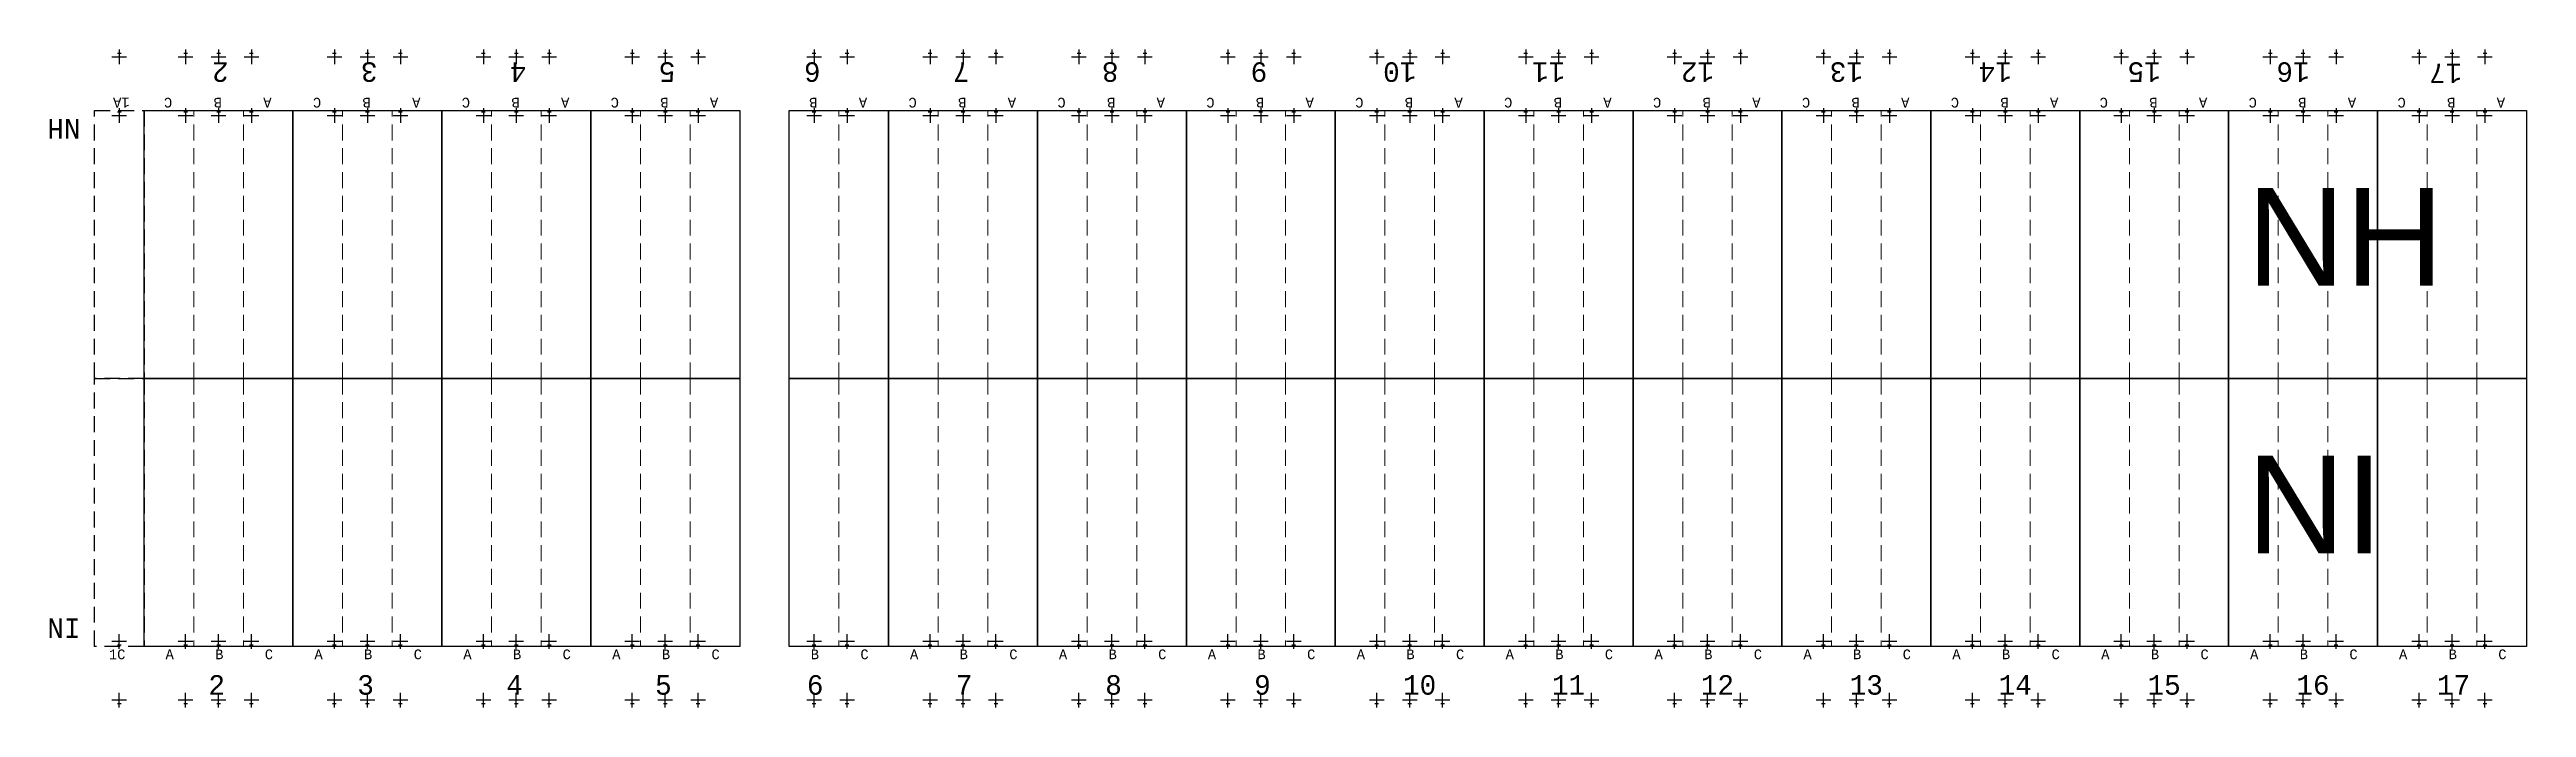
# Model space of a CAD drawing. Header units: millimetres. Extents: x 943 to 655635, y 611 to 177910.
# Drawn here: x 368428 to 419131, y 107325 to 120798 of the extents above; entities that cross this region are included whole.
import ezdxf

# ---------------------------------------------------------------- set-up
doc = ezdxf.new("R2010")
doc.units = ezdxf.units.MM
doc.linetypes.add('DASHED', pattern=[0.75, 0.5, -0.25])
doc.layers.add('Bin location transponder', color=250, linetype='Continuous')
doc.layers.add('WF_numbers', color=6, linetype='Continuous')
for name, color, linetype, lineweight in [('WF buffer', 1, 'DASHED', 30), ('WF transponder', 3, 'Continuous', 30), ('WF_all_bays', 5, 'Continuous', 30), ('WF_sketch_stock_areas', 30, 'Continuous', 30), ('WF_text', 252, 'Continuous', 30)]:
    doc.layers.add(name, color=color, linetype=linetype, lineweight=lineweight)
doc.styles.add('WF_txt', font='consola.ttf')
doc.styles.add('WF_txt_notes', font='arial.ttf')

msp = doc.modelspace()

# ---------------------------------------------------------------- texts
at = {"layer": 'WF_numbers', "linetype": 'DASHED', "attachment_point": 1, "style": 'WF_txt'}
for s, insert, char_height, rotation in [('2', (372094, 120136, -162219), 400, 180), ('3', (375142, 120136, -162219), 400, 180), ('4', (378190, 120136, -162219), 400, 180), ('5', (381238, 120136, -162219), 400, 180), ('6', (384212, 120136, -162219), 400, 180), ('7', (387260, 120136, -162219), 400, 180), ('8', (390308, 120136, -162219), 400, 180), ('9', (393356, 120136, -162219), 400, 180), ('10', (396404, 120136, -162219), 400, 180), ('11', (399452, 120136, -162219), 400, 180), ('12', (402500, 120136, -162219), 400, 180), ('13', (405548, 120136, -162219), 400, 180), ('14', (408596, 120136, -162219), 400, 180), ('15', (411644, 120136, -162219), 400, 180), ('16', (414692, 120136, -162219), 400, 180), ('17', (417814, 120111, -162219), 400, 180), ('1A', (370068, 119610, -162943), 200, 180), ('B', (384148, 119610, -162943), 200, 180), ('A', (385164, 119610, -162943), 200, 180), ('NH', (369061, 118975, -324439), 400, 180), ('1C', (369642, 108513, -162943), 200, 0), ('B', (384010, 108513, -162943), 200, 0), ('C', (385026, 108513, -162943), 200, 0)]:
    msp.add_mtext_dynamic_manual_height_columns(s, width=423.53, gutter_width=2118, heights=[0], dxfattribs=dict(at, insert=insert, char_height=char_height, rotation=rotation))
at = {"layer": 'WF_numbers', "linetype": 'DASHED', "char_height": 400, "style": 'WF_txt'}
for s, insert, attachment_point in [('NI', (369061, 109147, -324439), 3), ('2', (371680, 107987, -162219), 1), ('3', (374728, 107987, -162219), 1), ('4', (377776, 107987, -162219), 1), ('5', (380824, 107987, -162219), 1), ('6', (383931, 107987, -162219), 1), ('7', (386979, 107987, -162219), 1), ('8', (390039, 107987, -162219), 1), ('9', (393087, 107987, -162219), 1), ('10', (396135, 107987, -162219), 1), ('11', (399183, 107987, -162219), 1), ('12', (402231, 107987, -162219), 1), ('13', (405279, 107987, -162219), 1), ('14', (408327, 107987, -162219), 1), ('15', (411375, 107987, -162219), 1), ('16', (414423, 107987, -162219), 1), ('17', (417300, 107987, -162219), 1)]:
    msp.add_mtext_dynamic_manual_height_columns(s, width=423.53, gutter_width=2118, heights=[0], dxfattribs=dict(at, insert=insert, attachment_point=attachment_point))
at = {"layer": 'WF_text', "char_height": 2000, "attachment_point": 1, "style": 'WF_txt_notes'}
for s, insert in [('NH', (413403, 117964, -162581)), ('NI', (413403, 112478, -162581))]:
    msp.add_mtext_dynamic_manual_height_columns(s, width=1096.38, gutter_width=2118, heights=[0], dxfattribs=dict(at, insert=insert))

# ---------------------------------------------------------------- blocks, each defined once
blk = doc.blocks.new('Bin location transponder')
at = {"layer": 'Bin location transponder', "color": 3, "lineweight": 30}
for p, q in [((-600, 0), (600, 0)), ((-150, 300), (150, 300)), ((0, 600), (0, -600))]:
    blk.add_line(p, q, dxfattribs=at)
blk = doc.blocks.new('WF 10x18ft bay')
at = {"layer": 'WF_all_bays', "linetype": 'DASHED', "lineweight": 5, "ltscale": 650}
for p, q in [((1016, 5486), (1016, 0)), ((2032, 5486), (2032, 0))]:
    blk.add_line(p, q, dxfattribs=at)
at = {"layer": 'WF_all_bays'}
blk.add_lwpolyline([(0, 5486), (3048, 5486), (3048, 0), (0, 0)], close=True, dxfattribs=at)
at = {"layer": 'WF transponder', "xscale": 0.25, "yscale": 0.25, "zscale": 0.25, "rotation": 180.0000000062352}
for p in [(850, 100), (1524, 100), (2198, 100), (850, -1100), (1524, -1100), (2198, -1100)]:
    blk.add_blockref('Bin location transponder', p, dxfattribs=at)
at = {"layer": 'WF_numbers', "linetype": 'DASHED', "char_height": 200, "attachment_point": 1, "rotation": 0, "style": 'WF_txt'}
for s, insert in [('A', (439, -62, -723)), ('B', (1455, -62, -723)), ('C', (2471, -62, -723))]:
    blk.add_mtext_dynamic_manual_height_columns(s, width=423.53, gutter_width=2118, heights=[0], dxfattribs=dict(at, insert=insert))
blk = doc.blocks.new('WF 40x216in buffer')
at = {"layer": 'WF buffer', "ltscale": 650}
blk.add_lwpolyline([(0, 5486), (1016, 5486), (1016, 0), (0, 0)], close=True, dxfattribs=at)
at = {"layer": 'WF transponder', "xscale": 0.25, "yscale": 0.25, "zscale": 0.25, "rotation": 180.0000000062352}
for p in [(508, 100), (508, -1100)]:
    blk.add_blockref('Bin location transponder', p, dxfattribs=at)

# ---------------------------------------------------------------- linework, layer by layer
at = {"layer": 'WF_all_bays', "linetype": 'DASHED', "lineweight": 5, "ltscale": 650}
for q in [(384587, 119548, -162219), (384587, 108575, -162219)]:
    msp.add_line((384587, 114061, -162219), q, dxfattribs=at)
at = {"layer": 'WF_all_bays', "elevation": -162219}
for points in [[(385603, 114061), (383571, 114061), (383571, 119548), (385603, 119548)], [(383571, 114061), (385603, 114061), (385603, 108575), (383571, 108575)]]:
    msp.add_lwpolyline(points, close=True, dxfattribs=at)

# ---------------------------------------------------------------- block references
at = {"layer": 'WF transponder', "xscale": 0.25, "yscale": 0.25, "zscale": 0.25}
for p in [(384079, 120648, -162219), (384753, 120648, -162219), (384079, 119448, -162219), (384753, 119448, -162219)]:
    msp.add_blockref('Bin location transponder', p, dxfattribs=at)
at = {"layer": 'WF transponder', "xscale": 0.25, "yscale": 0.25, "zscale": 0.25, "rotation": 180.0000000062352}
for p in [(384079, 108675, -162219), (384753, 108675, -162219), (384079, 107475, -162219), (384753, 107475, -162219)]:
    msp.add_blockref('Bin location transponder', p, dxfattribs=at)
at = {"layer": 'WF_all_bays', "rotation": 179.9999999999069}
for p in [(373411, 119548, -162219), (376459, 119548, -162219), (379507, 119548, -162219), (382555, 119548, -162219), (388651, 119548, -162219), (391699, 119548, -162219), (394747, 119548, -162219), (397795, 119548, -162219), (400843, 119548, -162219), (403891, 119548, -162219), (406939, 119548, -162219), (409987, 119548, -162219), (413035, 119548, -162219), (416083, 119548, -162219), (419131, 119548, -162219)]:
    msp.add_blockref('WF 10x18ft bay', p, dxfattribs=at)
at = {"layer": 'WF_all_bays'}
for p in [(370363, 108575, -162219), (373411, 108575, -162219), (376459, 108575, -162219), (379507, 108575, -162219), (385603, 108575, -162219), (388651, 108575, -162219), (391699, 108575, -162219), (394747, 108575, -162219), (397795, 108575, -162219), (400843, 108575, -162219), (403891, 108575, -162219), (406939, 108575, -162219), (409987, 108575, -162219), (413035, 108575, -162219), (416083, 108575, -162219)]:
    msp.add_blockref('WF 10x18ft bay', p, dxfattribs=at)
at = {"layer": 'WF_sketch_stock_areas', "rotation": 179.9999999998754}
msp.add_blockref('WF 40x216in buffer', (370363, 119548, -162219), dxfattribs=at)
at = {"layer": 'WF_sketch_stock_areas'}
msp.add_blockref('WF 40x216in buffer', (369347, 108575, -162219), dxfattribs=at)

msp.set_redraw_order([(e.dxf.handle, doc.entitydb.next_handle()) for e in msp.query("TEXT MTEXT ATTDEF DIMENSION ARC_DIMENSION")])  # texts and dimensions are drawn at this point

doc.saveas('drawing.dxf')
